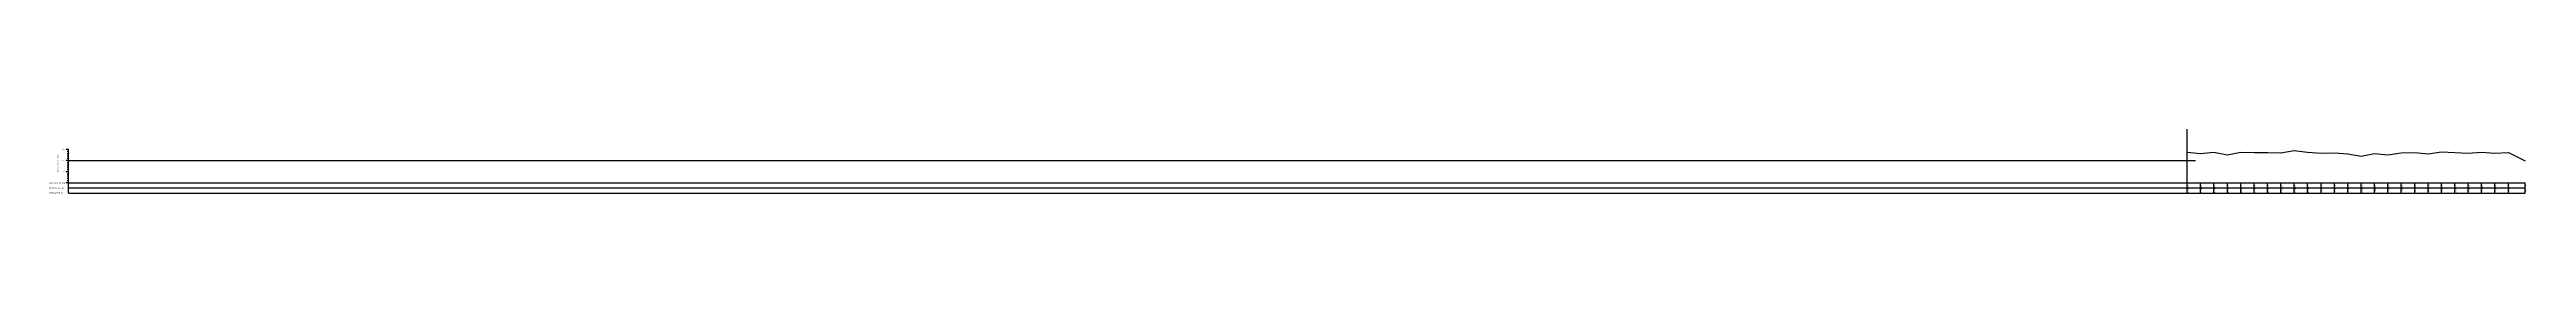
# Model space of a CAD drawing. Header units: metres. Extents: x -148477 to 168932, y -55673 to -2736.
# Drawn here: x -14774 to -13664, y -8710 to -8681 of the extents above; entities that cross this region are included whole.
import ezdxf

# ---------------------------------------------------------------- set-up
doc = ezdxf.new("R2010")
doc.units = ezdxf.units.M
doc.styles.add('liza', font='times.ttf', dxfattribs={"height": 2})

msp = doc.modelspace()

# ---------------------------------------------------------------- linework, layer by layer
at = {"linetype": 'Continuous', "lineweight": -3, "ltscale": 0.5}
for p, q in [((-13815.6689, -8704.9477), (-13815.6689, -8680.8538)), ((-14765.6689, -8689.9477), (-14766.6689, -8689.9477)), ((-14765.6689, -8694.9477), (-14766.6689, -8694.9477)), ((-14765.6689, -8690.9477), (-14766.1689, -8690.9477)), ((-14765.6689, -8691.9477), (-14766.1689, -8691.9477)), ((-14765.6689, -8692.9477), (-14766.1689, -8692.9477)), ((-14765.6689, -8693.9477), (-14766.1689, -8693.9477)), ((-14765.6689, -8709.4477), (-14765.6689, -8689.9477)), ((-14765.6689, -8694.9477), (-13811.9544, -8694.9477)), ((-14765.6689, -8699.9477), (-14766.6689, -8699.9477)), ((-14765.6689, -8704.9477), (-14766.6689, -8704.9477)), ((-14765.6689, -8695.9477), (-14766.1689, -8695.9477)), ((-14765.6689, -8696.9477), (-14766.1689, -8696.9477)), ((-14765.6689, -8697.9477), (-14766.1689, -8697.9477)), ((-14765.6689, -8698.9477), (-14766.1689, -8698.9477)), ((-14765.6689, -8700.9477), (-14766.1689, -8700.9477)), ((-14765.6689, -8701.9477), (-14766.1689, -8701.9477)), ((-14765.6689, -8702.9477), (-14766.1689, -8702.9477)), ((-14765.6689, -8703.9477), (-14766.1689, -8703.9477)), ((-14765.6689, -8704.9477), (-13664.1689, -8704.9477)), ((-13815.6689, -8709.4477), (-13815.6689, -8704.9477)), ((-13809.6689, -8709.4477), (-13809.6689, -8704.9477)), ((-13803.6689, -8709.4477), (-13803.6689, -8704.9477)), ((-13797.6689, -8709.4477), (-13797.6689, -8704.9477)), ((-13791.6689, -8709.4477), (-13791.6689, -8704.9477)), ((-13785.6689, -8709.4477), (-13785.6689, -8704.9477)), ((-13779.6689, -8709.4477), (-13779.6689, -8704.9477)), ((-13773.6689, -8709.4477), (-13773.6689, -8704.9477)), ((-13767.6689, -8709.4477), (-13767.6689, -8704.9477)), ((-13761.6689, -8709.4477), (-13761.6689, -8704.9477)), ((-13755.6689, -8709.4477), (-13755.6689, -8704.9477)), ((-13749.6689, -8709.4477), (-13749.6689, -8704.9477)), ((-13743.6689, -8709.4477), (-13743.6689, -8704.9477)), ((-13737.6689, -8709.4477), (-13737.6689, -8704.9477)), ((-13731.6689, -8709.4477), (-13731.6689, -8704.9477)), ((-13725.6689, -8709.4477), (-13725.6689, -8704.9477)), ((-13719.6689, -8709.4477), (-13719.6689, -8704.9477)), ((-13713.6689, -8709.4477), (-13713.6689, -8704.9477)), ((-13707.6689, -8709.4477), (-13707.6689, -8704.9477)), ((-13701.6689, -8709.4477), (-13701.6689, -8704.9477)), ((-13695.6689, -8709.4477), (-13695.6689, -8704.9477)), ((-13689.6689, -8709.4477), (-13689.6689, -8704.9477)), ((-13683.6689, -8709.4477), (-13683.6689, -8704.9477)), ((-13677.6689, -8709.4477), (-13677.6689, -8704.9477)), ((-13671.6689, -8709.4477), (-13671.6689, -8704.9477)), ((-13664.1689, -8709.4477), (-13664.1689, -8704.9477)), ((-14765.6689, -8707.1977), (-13664.1689, -8707.1977)), ((-14765.6689, -8709.4477), (-13664.1689, -8709.4477))]:
    msp.add_line(p, q, dxfattribs=at)
at = {"color": 2, "linetype": 'Continuous', "lineweight": -3, "ltscale": 0.5}
msp.add_lwpolyline([(-13815.6689, -8691.1177), (-13809.6689, -8691.7277), (-13803.6689, -8691.2477), (-13797.6689, -8692.3477), (-13791.6689, -8691.1677), (-13785.6689, -8691.3677), (-13779.6689, -8691.3377), (-13773.6689, -8691.4177), (-13767.6689, -8690.4677), (-13761.6689, -8691.2077), (-13755.6689, -8691.5977), (-13749.6689, -8691.4877), (-13743.6689, -8691.8577), (-13737.6689, -8692.9177), (-13731.6689, -8691.8377), (-13725.6689, -8692.3477), (-13719.6689, -8691.5277), (-13713.6689, -8691.2877), (-13707.6689, -8691.9077), (-13701.6689, -8691.0577), (-13695.6689, -8691.3077), (-13689.6689, -8691.6277), (-13683.6689, -8691.2477), (-13677.6689, -8691.5877), (-13671.6689, -8691.3577), (-13664.1689, -8695.0357)], dxfattribs=at)

# ---------------------------------------------------------------- texts
at = {"linetype": 'Continuous', "lineweight": -3, "ltscale": 0.5, "char_height": 0.5, "attachment_point": 1, "rotation": 90, "style": 'liza'}
for s, insert, width in [('ELEVATION (m PWD)', (-14770.6689, -8699.9477), 10), ('3.83', (-13815.5689, -8707.0977), 2.15), ('3.22', (-13809.5689, -8707.0977), 2.15), ('3.70', (-13803.5689, -8707.0977), 2.15), ('2.60', (-13797.5689, -8707.0977), 2.15), ('3.78', (-13791.5689, -8707.0977), 2.15), ('3.58', (-13785.5689, -8707.0977), 2.15), ('3.61', (-13779.5689, -8707.0977), 2.15), ('3.53', (-13773.5689, -8707.0977), 2.15), ('4.48', (-13767.5689, -8707.0977), 2.15), ('3.74', (-13761.5689, -8707.0977), 2.15), ('1005.00', (-13755.5689, -8709.3477), 2.15), ('3.35', (-13755.5689, -8707.0977), 2.15), ('1011.00', (-13749.5689, -8709.3477), 2.15), ('3.46', (-13749.5689, -8707.0977), 2.15), ('3.09', (-13743.5689, -8707.0977), 2.15), ('1017.00', (-13743.5689, -8709.3477), 2.15), ('2.03', (-13737.5689, -8707.0977), 2.15), ('1023.00', (-13737.5689, -8709.3477), 2.15), ('1029.00', (-13731.5689, -8709.3477), 2.15), ('3.11', (-13731.5689, -8707.0977), 2.15), ('2.60', (-13725.5689, -8707.0977), 2.15), ('1035.00', (-13725.5689, -8709.3477), 2.15), ('1041.00', (-13719.5689, -8709.3477), 2.15), ('3.42', (-13719.5689, -8707.0977), 2.15), ('1047.00', (-13713.5689, -8709.3477), 2.15), ('3.66', (-13713.5689, -8707.0977), 2.15), ('3.04', (-13707.5689, -8707.0977), 2.15), ('1053.00', (-13707.5689, -8709.3477), 2.15), ('3.89', (-13701.5689, -8707.0977), 2.15), ('1059.00', (-13701.5689, -8709.3477), 2.15), ('1065.00', (-13695.5689, -8709.3477), 2.15), ('3.64', (-13695.5689, -8707.0977), 2.15), ('1071.00', (-13689.5689, -8709.3477), 2.15), ('3.32', (-13689.5689, -8707.0977), 2.15), ('3.70', (-13683.5689, -8707.0977), 2.15), ('1077.00', (-13683.5689, -8709.3477), 2.15), ('1083.00', (-13677.5689, -8709.3477), 2.15), ('3.36', (-13677.5689, -8707.0977), 2.15), ('1089.00', (-13671.5689, -8709.3477), 2.15), ('3.59', (-13671.5689, -8707.0977), 2.15), ('-0.09', (-13664.0689, -8707.0977), 2.15), ('1096.50', (-13664.0689, -8709.3477), 2.15), ('945.00', (-13815.5689, -8709.3477), 2.15), ('951.00', (-13809.5689, -8709.3477), 2.15), ('957.00', (-13803.5689, -8709.3477), 2.15), ('963.00', (-13797.5689, -8709.3477), 2.15), ('969.00', (-13791.5689, -8709.3477), 2.15), ('975.00', (-13785.5689, -8709.3477), 2.15), ('981.00', (-13779.5689, -8709.3477), 2.15), ('987.00', (-13773.5689, -8709.3477), 2.15), ('993.00', (-13767.5689, -8709.3477), 2.15), ('999.00', (-13761.5689, -8709.3477), 2.15)]:
    msp.add_mtext(s, dxfattribs=dict(at, insert=insert, width=width))
at = {"linetype": 'Continuous', "lineweight": -3, "ltscale": 0.5, "char_height": 0.5, "attachment_point": 1, "style": 'liza'}
for s, insert, width in [('0.00', (-14768.6689, -8694.6977), 2), ('5.00', (-14768.6689, -8689.6977), 2), ('DATUM AT -10.00 (m)', (-14774.1689, -8704.6977), 7.5), ('EXISTING R.L. (m)', (-14774.1689, -8706.9477), 7.5), ('-5.00', (-14768.6689, -8699.6977), 2), ('DISTANCE IN (m)', (-14774.1689, -8709.1977), 7.5)]:
    msp.add_mtext(s, dxfattribs=dict(at, insert=insert, width=width))

doc.saveas('drawing.dxf')
